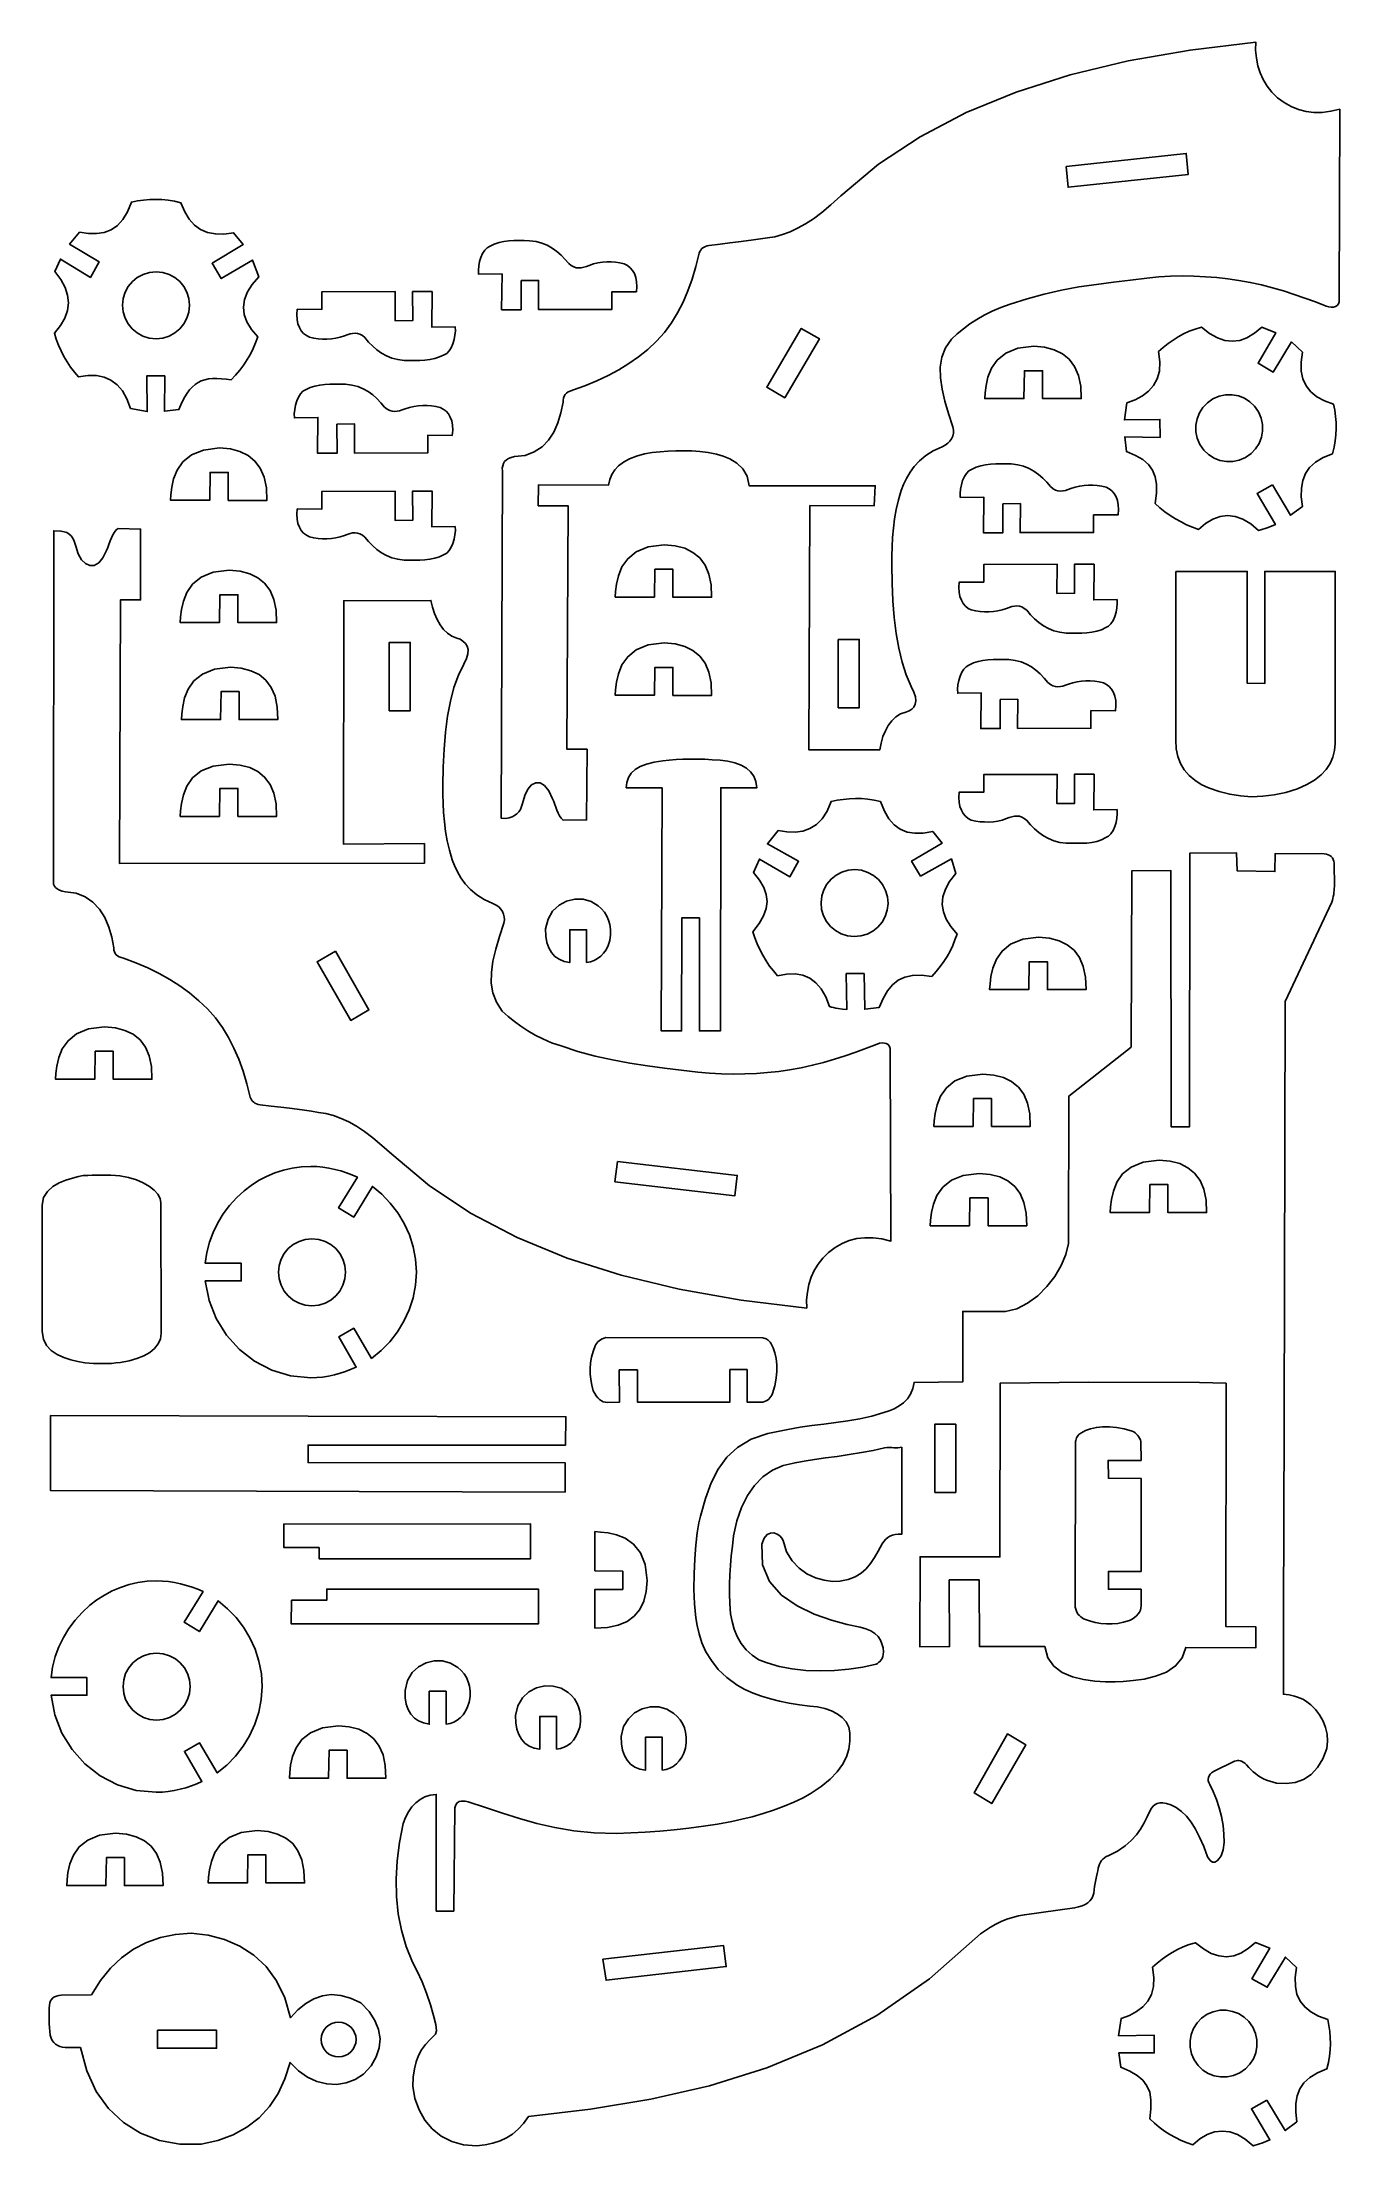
# Model space of a CAD drawing. Extents: x -164 to -26, y -113 to 111.
import ezdxf

# ---------------------------------------------------------------- set-up
doc = ezdxf.new("R2010")
doc.units = 0
doc.header["$MEASUREMENT"] = 0
doc.layers.add('CAMADA_1', color=7, linetype='CONTINUOUS')

msp = doc.modelspace()

# ---------------------------------------------------------------- linework, layer by layer
at = {"layer": 'CAMADA_1', "color": 250}
for points in [[(-25.62, 103.41), (-26.58, 103.17), (-27.5, 103.04), (-28.38, 103.04), (-29.22, 103.14), (-30.03, 103.35), (-30.8, 103.67), (-31.54, 104.09), (-32.25, 104.61), (-32.84, 105.21), (-33.35, 105.85), (-33.76, 106.53), (-34.09, 107.25), (-34.33, 108.01), (-34.49, 108.81), (-34.57, 109.65), (-34.56, 110.53), (-41.54, 109.68), (-48.1, 108.52), (-54.26, 107.03), (-60, 105.21), (-65.32, 103.03), (-70.2, 100.47), (-74.65, 97.53), (-78.65, 94.18), (-79.69, 93.23), (-80.65, 92.42), (-81.55, 91.75), (-82.41, 91.19), (-83.23, 90.73), (-84.03, 90.36), (-84.84, 90.07), (-85.67, 89.84), (-86.43, 89.72), (-87.18, 89.6), (-87.92, 89.49), (-88.69, 89.39), (-89.52, 89.28), (-90.44, 89.17), (-91.47, 89.05), (-92.64, 88.91), (-92.84, 88.87), (-93.02, 88.81), (-93.18, 88.74), (-93.31, 88.64), (-93.43, 88.53), (-93.53, 88.4), (-93.62, 88.25), (-93.69, 88.09), (-94.05, 86.68), (-94.45, 85.34), (-94.9, 84.08), (-95.41, 82.88), (-95.99, 81.74), (-96.65, 80.67), (-97.39, 79.67), (-98.24, 78.73), (-99.16, 77.86), (-100.14, 77.06), (-101.16, 76.34), (-102.24, 75.68), (-103.37, 75.07), (-104.57, 74.51), (-105.83, 73.99), (-107.15, 73.51), (-107.4, 73.43), (-107.62, 73.33), (-107.79, 73.21), (-107.94, 73.06), (-108.05, 72.89), (-108.12, 72.69), (-108.16, 72.47), (-108.16, 72.23), (-108.38, 71.1), (-108.71, 70.04), (-109.15, 69.07), (-109.7, 68.22), (-110.39, 67.5), (-111.21, 66.95), (-112.18, 66.59), (-113.31, 66.46), (-113.66, 66.37), (-113.95, 66.25), (-114.18, 66.1), (-114.36, 65.93), (-114.49, 65.72), (-114.57, 65.49), (-114.61, 65.24), (-114.6, 64.96), (-114.72, 28.01), (-114.23, 28), (-113.88, 28.06), (-113.57, 28.17), (-113.3, 28.31), (-113.06, 28.49), (-112.86, 28.71), (-112.69, 28.96), (-112.56, 29.26), (-112.46, 29.59), (-112.22, 30.45), (-111.9, 31.11), (-111.5, 31.56), (-111.06, 31.79), (-110.59, 31.77), (-110.13, 31.49), (-109.68, 30.93), (-109.28, 30.08), (-109.15, 29.79), (-109.04, 29.49), (-108.93, 29.18), (-108.82, 28.87), (-108.69, 28.57), (-108.55, 28.29), (-108.37, 28.03), (-108.15, 27.8), (-105.65, 27.84), (-105.61, 35.36), (-107.75, 35.36), (-107.63, 61.24), (-110.8, 61.24), (-110.78, 63.45), (-103.31, 63.44), (-103.2, 64.02), (-102.99, 64.56), (-102.67, 65.05), (-102.25, 65.49), (-101.72, 65.88), (-101.09, 66.22), (-100.34, 66.51), (-99.49, 66.75), (-98.68, 66.88), (-97.85, 66.98), (-97.02, 67.05), (-96.18, 67.09), (-95.34, 67.09), (-94.48, 67.06), (-93.62, 67), (-92.74, 66.9), (-92.4, 66.83), (-91.84, 66.72), (-91.16, 66.52), (-90.42, 66.21), (-89.69, 65.77), (-89.06, 65.17), (-88.6, 64.37), (-88.38, 63.35), (-74.98, 63.37), (-75.09, 61.24), (-81.93, 61.25), (-82.06, 35.29), (-74.49, 35.29), (-74.36, 36.01), (-74.17, 36.69), (-73.91, 37.32), (-73.6, 37.89), (-73.23, 38.38), (-72.8, 38.79), (-72.3, 39.1), (-71.74, 39.3), (-71.4, 39.43), (-71.11, 39.61), (-70.88, 39.84), (-70.73, 40.13), (-70.67, 40.49), (-70.72, 40.92), (-70.88, 41.42), (-71.18, 42.01), (-71.7, 43.25), (-72.14, 44.61), (-72.49, 46.09), (-72.76, 47.67), (-72.97, 49.36), (-73.11, 51.14), (-73.19, 53.01), (-73.22, 54.96), (-73.21, 55.91), (-73.19, 56.88), (-73.14, 57.86), (-73.05, 58.85), (-72.93, 59.85), (-72.75, 60.85), (-72.52, 61.85), (-72.23, 62.86), (-71.97, 63.49), (-71.66, 64.14), (-71.29, 64.79), (-70.84, 65.42), (-70.29, 66.02), (-69.62, 66.58), (-68.83, 67.08), (-67.89, 67.5), (-67.55, 67.67), (-67.27, 67.88), (-67.05, 68.1), (-66.88, 68.36), (-66.76, 68.64), (-66.69, 68.94), (-66.69, 69.27), (-66.73, 69.61), (-67.19, 71.03), (-67.59, 72.37), (-67.89, 73.64), (-68.07, 74.84), (-68.08, 75.97), (-67.92, 77.03), (-67.53, 78.02), (-66.9, 78.95), (-66.27, 79.52), (-65.61, 80.06), (-64.93, 80.57), (-64.2, 81.05), (-63.42, 81.5), (-62.58, 81.92), (-61.66, 82.31), (-60.65, 82.66), (-58.86, 83.24), (-57.04, 83.73), (-55.19, 84.14), (-53.34, 84.49), (-51.49, 84.77), (-49.67, 85.02), (-47.88, 85.23), (-46.14, 85.43), (-44.87, 85.56), (-43.61, 85.63), (-42.36, 85.66), (-41.13, 85.64), (-39.91, 85.58), (-38.71, 85.49), (-37.53, 85.35), (-36.37, 85.19), (-35.14, 84.97), (-33.95, 84.71), (-32.78, 84.4), (-31.62, 84.07), (-30.48, 83.7), (-29.35, 83.31), (-28.22, 82.9), (-27.08, 82.47), (-26.81, 82.38), (-26.55, 82.34), (-26.31, 82.34), (-26.1, 82.4), (-25.92, 82.52), (-25.78, 82.7), (-25.7, 82.93), (-25.68, 83.24), (-25.62, 103.41), (-25.62, 103.41)], [(-54.5, 95.1), (-54.7, 97.29), (-41.95, 98.69), (-41.74, 96.46), (-54.5, 95.1), (-54.5, 95.1)], [(-150.46, 75.04), (-152.39, 75.04), (-152.33, 71.24), (-154.11, 71.58), (-154.5, 72.6), (-154.98, 73.44), (-155.54, 74.1), (-156.19, 74.59), (-156.92, 74.91), (-157.74, 75.08), (-158.65, 75.08), (-159.64, 74.94), (-160.07, 75.44), (-160.48, 75.97), (-160.85, 76.52), (-161.18, 77.09), (-161.49, 77.69), (-161.76, 78.3), (-162, 78.93), (-162.2, 79.57), (-161.54, 80.38), (-161.08, 81.19), (-160.79, 82), (-160.7, 82.81), (-160.79, 83.62), (-161.06, 84.45), (-161.51, 85.28), (-162.14, 86.13), (-161.56, 87.45), (-158.37, 85.51), (-157.44, 87.15), (-160.59, 89.05), (-159.52, 90.32), (-158.59, 90.19), (-157.72, 90.18), (-156.92, 90.3), (-156.18, 90.58), (-155.51, 91.02), (-154.93, 91.65), (-154.42, 92.47), (-154.01, 93.51), (-153.36, 93.64), (-152.72, 93.73), (-152.07, 93.79), (-151.42, 93.8), (-150.77, 93.78), (-150.11, 93.72), (-149.44, 93.61), (-148.76, 93.45), (-148.35, 92.49), (-147.87, 91.7), (-147.31, 91.07), (-146.66, 90.6), (-145.92, 90.29), (-145.1, 90.13), (-144.18, 90.11), (-143.17, 90.25), (-142.15, 89), (-145.45, 87.02), (-144.48, 85.39), (-141.16, 87.35), (-140.47, 85.57), (-141.19, 84.76), (-141.7, 83.96), (-142, 83.16), (-142.11, 82.36), (-142.02, 81.56), (-141.74, 80.77), (-141.27, 79.97), (-140.6, 79.18), (-140.82, 78.56), (-141.08, 77.95), (-141.37, 77.35), (-141.71, 76.77), (-142.08, 76.21), (-142.49, 75.66), (-142.94, 75.13), (-143.42, 74.61), (-143.95, 74.69), (-144.45, 74.74), (-144.93, 74.77), (-145.39, 74.76), (-145.81, 74.71), (-146.21, 74.63), (-146.59, 74.5), (-146.94, 74.34), (-147.26, 74.11), (-147.56, 73.85), (-147.84, 73.55), (-148.09, 73.21), (-148.34, 72.83), (-148.56, 72.41), (-148.77, 71.96), (-148.97, 71.46), (-150.51, 71.29), (-150.46, 75.04), (-150.46, 75.04)], [(-112.62, 85.17), (-110.75, 85.19), (-110.78, 82.1), (-102.97, 82.11), (-102.97, 83.99), (-100.37, 83.98), (-100.32, 84.54), (-100.34, 85.05), (-100.43, 85.51), (-100.58, 85.91), (-100.78, 86.25), (-101.03, 86.54), (-101.32, 86.77), (-101.65, 86.94), (-102.11, 87.05), (-102.58, 87.12), (-103.05, 87.16), (-103.51, 87.16), (-103.98, 87.12), (-104.45, 87.05), (-104.91, 86.94), (-105.38, 86.79), (-105.68, 86.68), (-105.96, 86.59), (-106.23, 86.54), (-106.5, 86.52), (-106.76, 86.54), (-107.02, 86.63), (-107.28, 86.77), (-107.55, 86.99), (-107.95, 87.45), (-108.37, 87.88), (-108.82, 88.28), (-109.31, 88.63), (-109.83, 88.92), (-110.41, 89.16), (-111.03, 89.32), (-111.72, 89.41), (-112.28, 89.42), (-112.83, 89.42), (-113.38, 89.42), (-113.92, 89.39), (-114.44, 89.32), (-114.96, 89.21), (-115.47, 89.05), (-115.96, 88.81), (-116.23, 88.66), (-116.48, 88.4), (-116.7, 88.05), (-116.88, 87.64), (-117.02, 87.19), (-117.11, 86.73), (-117.15, 86.27), (-117.13, 85.84), (-114.64, 85.88), (-114.68, 82.08), (-112.61, 82.08), (-112.62, 85.17), (-112.62, 85.17)], [(-154.96, 82.55), (-154.89, 83.27), (-154.68, 83.94), (-154.35, 84.54), (-153.91, 85.07), (-153.39, 85.51), (-152.78, 85.83), (-152.11, 86.04), (-151.39, 86.11), (-150.68, 86.04), (-150.01, 85.83), (-149.4, 85.5), (-148.88, 85.07), (-148.44, 84.54), (-148.12, 83.93), (-147.91, 83.27), (-147.84, 82.55), (-147.91, 81.83), (-148.12, 81.16), (-148.45, 80.56), (-148.88, 80.03), (-149.41, 79.6), (-150.01, 79.27), (-150.68, 79.06), (-151.4, 78.99), (-152.12, 79.06), (-152.79, 79.27), (-153.39, 79.6), (-153.92, 80.04), (-154.35, 80.56), (-154.68, 81.17), (-154.89, 81.84), (-154.96, 82.55), (-154.96, 82.55)], [(-124.13, 80.92), (-126, 80.91), (-125.98, 84), (-133.78, 83.98), (-133.78, 82.11), (-136.39, 82.12), (-136.43, 81.55), (-136.41, 81.04), (-136.32, 80.59), (-136.17, 80.19), (-135.97, 79.84), (-135.72, 79.55), (-135.43, 79.32), (-135.1, 79.15), (-134.64, 79.05), (-134.17, 78.98), (-133.71, 78.94), (-133.24, 78.94), (-132.77, 78.97), (-132.31, 79.05), (-131.84, 79.16), (-131.37, 79.31), (-131.08, 79.42), (-130.79, 79.5), (-130.52, 79.56), (-130.26, 79.58), (-130, 79.55), (-129.74, 79.47), (-129.47, 79.32), (-129.21, 79.11), (-128.81, 78.64), (-128.38, 78.21), (-127.93, 77.82), (-127.45, 77.47), (-126.92, 77.17), (-126.34, 76.94), (-125.72, 76.77), (-125.03, 76.68), (-124.48, 76.68), (-123.92, 76.67), (-123.38, 76.68), (-122.84, 76.71), (-122.31, 76.77), (-121.79, 76.88), (-121.28, 77.05), (-120.79, 77.28), (-120.52, 77.43), (-120.27, 77.7), (-120.05, 78.04), (-119.87, 78.45), (-119.73, 78.9), (-119.64, 79.37), (-119.6, 79.83), (-119.62, 80.26), (-122.11, 80.22), (-122.07, 84.01), (-124.15, 84.01), (-124.13, 80.92), (-124.13, 80.92)], [(-84.6, 72.72), (-86.52, 73.84), (-82.84, 80.09), (-80.91, 78.98), (-84.6, 72.72), (-84.6, 72.72)], [(-32.78, 63.47), (-34.42, 62.55), (-32.47, 59.24), (-32.9, 59.06), (-33.34, 58.89), (-33.57, 58.81), (-33.8, 58.73), (-34.02, 58.67), (-34.25, 58.61), (-35.09, 59.31), (-35.92, 59.8), (-36.74, 60.09), (-37.55, 60.19), (-38.35, 60.1), (-39.13, 59.82), (-39.9, 59.36), (-40.65, 58.72), (-41.28, 58.95), (-41.9, 59.21), (-42.5, 59.51), (-43.1, 59.84), (-43.67, 60.2), (-44.22, 60.6), (-44.74, 61.03), (-45.24, 61.49), (-45.1, 62.58), (-45.1, 63.52), (-45.23, 64.32), (-45.52, 65.02), (-45.96, 65.62), (-46.57, 66.14), (-47.35, 66.59), (-48.3, 67), (-48.48, 68.55), (-44.73, 68.5), (-44.75, 70.41), (-48.52, 70.36), (-48.25, 72.16), (-47.37, 72.5), (-46.6, 72.91), (-45.94, 73.41), (-45.41, 74.02), (-45.03, 74.73), (-44.8, 75.56), (-44.75, 76.52), (-44.89, 77.63), (-44.39, 78.06), (-43.88, 78.47), (-43.35, 78.84), (-42.8, 79.19), (-42.22, 79.5), (-41.62, 79.78), (-40.99, 80.02), (-40.32, 80.22), (-39.47, 79.55), (-38.64, 79.08), (-37.84, 78.8), (-37.05, 78.72), (-36.26, 78.82), (-35.49, 79.1), (-34.71, 79.57), (-33.93, 80.21), (-32.44, 79.62), (-34.32, 76.38), (-32.7, 75.45), (-30.76, 78.66), (-29.58, 77.55), (-29.73, 76.49), (-29.72, 75.54), (-29.55, 74.71), (-29.22, 73.99), (-28.72, 73.36), (-28.07, 72.83), (-27.26, 72.39), (-26.29, 72.03), (-26.17, 71.38), (-26.08, 70.73), (-26.03, 70.09), (-26.02, 69.44), (-26.04, 68.79), (-26.11, 68.12), (-26.23, 67.45), (-26.39, 66.77), (-27.41, 66.35), (-28.22, 65.86), (-28.84, 65.3), (-29.28, 64.66), (-29.57, 63.93), (-29.71, 63.1), (-29.72, 62.18), (-29.61, 61.15), (-30.85, 60.23), (-32.78, 63.47), (-32.78, 63.47)], [(-59.19, 72.63), (-63.35, 72.63), (-63.31, 73.23), (-63.21, 74.02), (-63.01, 74.92), (-62.63, 75.85), (-62.02, 76.72), (-61.11, 77.46), (-59.84, 77.98), (-58.15, 78.2), (-56.99, 78.08), (-55.97, 77.82), (-55.09, 77.4), (-54.37, 76.81), (-53.8, 76.04), (-53.4, 75.09), (-53.16, 73.96), (-53.1, 72.63), (-57.21, 72.63), (-57.21, 75.59), (-59.13, 75.59), (-59.19, 72.63), (-59.19, 72.63)], [(-132.18, 69.91), (-130.31, 69.93), (-130.33, 66.84), (-122.53, 66.85), (-122.53, 68.73), (-119.92, 68.72), (-119.88, 69.28), (-119.9, 69.79), (-119.99, 70.25), (-120.14, 70.65), (-120.34, 71), (-120.59, 71.28), (-120.88, 71.51), (-121.21, 71.68), (-121.67, 71.79), (-122.14, 71.86), (-122.61, 71.9), (-123.07, 71.9), (-123.54, 71.86), (-124.01, 71.79), (-124.47, 71.68), (-124.94, 71.53), (-125.24, 71.42), (-125.52, 71.33), (-125.79, 71.28), (-126.05, 71.26), (-126.31, 71.29), (-126.57, 71.37), (-126.84, 71.51), (-127.11, 71.73), (-127.5, 72.19), (-127.93, 72.63), (-128.38, 73.02), (-128.87, 73.37), (-129.39, 73.67), (-129.97, 73.9), (-130.59, 74.06), (-131.28, 74.15), (-131.84, 74.16), (-132.39, 74.17), (-132.94, 74.16), (-133.47, 74.13), (-134, 74.06), (-134.52, 73.96), (-135.03, 73.79), (-135.52, 73.56), (-135.79, 73.4), (-136.04, 73.14), (-136.26, 72.79), (-136.44, 72.38), (-136.58, 71.94), (-136.67, 71.47), (-136.71, 71.01), (-136.69, 70.58), (-134.2, 70.62), (-134.24, 66.82), (-132.17, 66.82), (-132.18, 69.91), (-132.18, 69.91)], [(-40.49, 67.76), (-40.78, 68.42), (-40.92, 69.1), (-40.92, 69.79), (-40.8, 70.46), (-40.55, 71.1), (-40.18, 71.68), (-39.7, 72.19), (-39.11, 72.6), (-38.44, 72.88), (-37.76, 73.03), (-37.07, 73.03), (-36.4, 72.91), (-35.76, 72.66), (-35.18, 72.29), (-34.68, 71.81), (-34.26, 71.21), (-33.98, 70.55), (-33.84, 69.87), (-33.83, 69.18), (-33.95, 68.51), (-34.2, 67.87), (-34.57, 67.29), (-35.06, 66.78), (-35.65, 66.37), (-36.31, 66.09), (-37, 65.94), (-37.68, 65.94), (-38.36, 66.06), (-38.99, 66.31), (-39.57, 66.68), (-40.08, 67.16), (-40.49, 67.76), (-40.49, 67.76)], [(-145.7, 61.82), (-149.86, 61.82), (-149.82, 62.41), (-149.73, 63.2), (-149.53, 64.1), (-149.15, 65.03), (-148.54, 65.91), (-147.63, 66.65), (-146.36, 67.16), (-144.66, 67.38), (-143.5, 67.27), (-142.48, 67.01), (-141.61, 66.58), (-140.89, 65.99), (-140.32, 65.23), (-139.91, 64.28), (-139.68, 63.14), (-139.62, 61.81), (-143.73, 61.81), (-143.73, 64.78), (-145.65, 64.78), (-145.7, 61.82), (-145.7, 61.82)], [(-61.44, 61.45), (-59.56, 61.47), (-59.59, 58.38), (-51.79, 58.39), (-51.79, 60.27), (-49.18, 60.26), (-49.13, 60.82), (-49.16, 61.33), (-49.25, 61.79), (-49.4, 62.19), (-49.6, 62.53), (-49.85, 62.82), (-50.14, 63.05), (-50.46, 63.22), (-50.93, 63.33), (-51.4, 63.4), (-51.86, 63.44), (-52.33, 63.44), (-52.8, 63.4), (-53.26, 63.33), (-53.73, 63.22), (-54.19, 63.07), (-54.49, 62.96), (-54.77, 62.87), (-55.05, 62.82), (-55.31, 62.8), (-55.57, 62.82), (-55.83, 62.91), (-56.09, 63.05), (-56.36, 63.27), (-56.76, 63.73), (-57.18, 64.16), (-57.63, 64.56), (-58.12, 64.91), (-58.65, 65.2), (-59.22, 65.44), (-59.85, 65.6), (-60.53, 65.69), (-61.09, 65.7), (-61.65, 65.7), (-62.19, 65.7), (-62.73, 65.67), (-63.26, 65.6), (-63.78, 65.49), (-64.28, 65.33), (-64.77, 65.09), (-65.05, 64.94), (-65.3, 64.68), (-65.52, 64.33), (-65.7, 63.92), (-65.84, 63.47), (-65.93, 63.01), (-65.97, 62.55), (-65.95, 62.12), (-63.46, 62.16), (-63.5, 58.36), (-61.42, 58.36), (-61.44, 61.45), (-61.44, 61.45)], [(-124.13, 59.7), (-126, 59.68), (-125.98, 62.77), (-133.78, 62.76), (-133.78, 60.88), (-136.39, 60.9), (-136.43, 60.33), (-136.41, 59.82), (-136.32, 59.36), (-136.17, 58.96), (-135.97, 58.62), (-135.72, 58.33), (-135.43, 58.1), (-135.1, 57.93), (-134.64, 57.82), (-134.17, 57.75), (-133.71, 57.72), (-133.24, 57.71), (-132.77, 57.75), (-132.31, 57.82), (-131.84, 57.93), (-131.37, 58.08), (-131.08, 58.19), (-130.79, 58.28), (-130.52, 58.34), (-130.26, 58.36), (-130, 58.33), (-129.74, 58.25), (-129.47, 58.1), (-129.21, 57.89), (-128.81, 57.42), (-128.38, 56.99), (-127.93, 56.59), (-127.45, 56.24), (-126.92, 55.95), (-126.34, 55.71), (-125.72, 55.55), (-125.03, 55.46), (-124.48, 55.45), (-123.92, 55.45), (-123.38, 55.45), (-122.84, 55.48), (-122.31, 55.55), (-121.79, 55.66), (-121.28, 55.82), (-120.79, 56.06), (-120.52, 56.21), (-120.27, 56.47), (-120.05, 56.82), (-119.87, 57.23), (-119.73, 57.68), (-119.64, 58.14), (-119.6, 58.6), (-119.62, 59.03), (-122.11, 59), (-122.07, 62.79), (-124.15, 62.79), (-124.13, 59.7), (-124.13, 59.7)], [(-73.33, -16.94), (-74.29, -16.7), (-75.21, -16.58), (-76.09, -16.57), (-76.93, -16.67), (-77.74, -16.88), (-78.51, -17.2), (-79.25, -17.62), (-79.95, -18.15), (-80.55, -18.74), (-81.06, -19.38), (-81.47, -20.06), (-81.8, -20.78), (-82.04, -21.55), (-82.2, -22.35), (-82.28, -23.18), (-82.27, -24.06), (-89.24, -23.21), (-95.81, -22.05), (-101.97, -20.57), (-107.71, -18.74), (-113.02, -16.56), (-117.91, -14.01), (-122.35, -11.06), (-126.36, -7.71), (-127.4, -6.76), (-128.36, -5.96), (-129.26, -5.28), (-130.11, -4.72), (-130.93, -4.26), (-131.74, -3.89), (-132.55, -3.6), (-133.37, -3.37), (-134.14, -3.25), (-134.88, -3.13), (-135.63, -3.03), (-136.4, -2.92), (-137.23, -2.82), (-138.15, -2.7), (-139.18, -2.58), (-140.35, -2.44), (-140.55, -2.4), (-140.73, -2.34), (-140.89, -2.27), (-141.02, -2.17), (-141.14, -2.06), (-141.24, -1.93), (-141.32, -1.78), (-141.4, -1.62), (-141.76, -0.21), (-142.16, 1.12), (-142.61, 2.39), (-143.12, 3.59), (-143.7, 4.72), (-144.35, 5.79), (-145.1, 6.8), (-145.94, 7.74), (-146.87, 8.62), (-147.84, 9.44), (-148.87, 10.19), (-149.94, 10.89), (-151.08, 11.53), (-152.28, 12.12), (-153.54, 12.66), (-154.86, 13.15), (-155.11, 13.22), (-155.32, 13.3), (-155.5, 13.39), (-155.65, 13.5), (-155.75, 13.64), (-155.83, 13.81), (-155.87, 14.01), (-155.87, 14.24), (-156.09, 15.37), (-156.42, 16.45), (-156.85, 17.45), (-157.41, 18.35), (-158.1, 19.1), (-158.92, 19.68), (-159.89, 20.06), (-161.02, 20.2), (-161.37, 20.28), (-161.66, 20.38), (-161.89, 20.5), (-162.07, 20.64), (-162.2, 20.8), (-162.28, 21), (-162.31, 21.23), (-162.3, 21.5), (-162.27, 58.57), (-161.51, 58.55), (-161.17, 58.48), (-160.88, 58.38), (-160.64, 58.23), (-160.43, 58.04), (-160.27, 57.82), (-160.13, 57.56), (-160.02, 57.26), (-159.93, 56.93), (-159.66, 56.12), (-159.31, 55.5), (-158.89, 55.08), (-158.43, 54.87), (-157.96, 54.89), (-157.49, 55.16), (-157.05, 55.69), (-156.67, 56.49), (-156.53, 56.8), (-156.4, 57.13), (-156.27, 57.49), (-156.14, 57.83), (-155.99, 58.16), (-155.82, 58.44), (-155.63, 58.67), (-155.41, 58.82), (-153.04, 58.76), (-153.04, 51.23), (-155.17, 51.24), (-155.29, 23.21), (-122.88, 23.24), (-122.89, 25.32), (-131.47, 25.26), (-131.45, 51.13), (-122.2, 51.18), (-122.02, 50.46), (-121.8, 49.78), (-121.53, 49.15), (-121.22, 48.58), (-120.85, 48.08), (-120.44, 47.68), (-119.97, 47.37), (-119.45, 47.17), (-119.1, 47.04), (-118.79, 46.85), (-118.53, 46.61), (-118.34, 46.31), (-118.25, 45.95), (-118.26, 45.51), (-118.41, 45), (-118.7, 44.41), (-119.27, 43.24), (-119.75, 41.92), (-120.13, 40.45), (-120.43, 38.86), (-120.65, 37.16), (-120.8, 35.35), (-120.89, 33.46), (-120.93, 31.5), (-120.92, 30.56), (-120.9, 29.59), (-120.85, 28.61), (-120.76, 27.62), (-120.63, 26.62), (-120.46, 25.62), (-120.23, 24.61), (-119.94, 23.61), (-119.68, 22.98), (-119.37, 22.33), (-119, 21.68), (-118.54, 21.05), (-117.99, 20.45), (-117.33, 19.89), (-116.54, 19.39), (-115.6, 18.97), (-115.26, 18.79), (-114.98, 18.59), (-114.76, 18.36), (-114.58, 18.11), (-114.47, 17.83), (-114.4, 17.53), (-114.39, 17.2), (-114.44, 16.85), (-114.9, 15.44), (-115.3, 14.09), (-115.6, 12.82), (-115.77, 11.63), (-115.79, 10.5), (-115.62, 9.44), (-115.24, 8.45), (-114.61, 7.52), (-113.98, 6.95), (-113.32, 6.41), (-112.64, 5.9), (-111.91, 5.42), (-111.13, 4.97), (-110.29, 4.55), (-109.37, 4.16), (-108.36, 3.81), (-106.57, 3.22), (-104.75, 2.73), (-102.9, 2.32), (-101.05, 1.98), (-99.2, 1.69), (-97.38, 1.45), (-95.59, 1.23), (-93.85, 1.03), (-92.58, 0.91), (-91.31, 0.84), (-90.07, 0.81), (-88.84, 0.83), (-87.62, 0.88), (-86.42, 0.98), (-85.24, 1.11), (-84.08, 1.28), (-82.85, 1.5), (-81.65, 1.76), (-80.48, 2.06), (-79.33, 2.4), (-78.19, 2.77), (-77.06, 3.16), (-75.92, 3.57), (-74.78, 4), (-74.52, 4.09), (-74.26, 4.13), (-74.02, 4.12), (-73.81, 4.06), (-73.63, 3.95), (-73.49, 3.77), (-73.41, 3.53), (-73.39, 3.23), (-73.33, -16.94), (-73.33, -16.94)], [(-98.45, 51.52), (-102.61, 51.52), (-102.57, 52.11), (-102.48, 52.9), (-102.28, 53.8), (-101.9, 54.73), (-101.29, 55.61), (-100.38, 56.35), (-99.11, 56.87), (-97.41, 57.08), (-96.25, 56.97), (-95.23, 56.71), (-94.36, 56.28), (-93.64, 55.69), (-93.07, 54.93), (-92.67, 53.98), (-92.43, 52.84), (-92.37, 51.51), (-96.48, 51.51), (-96.48, 54.48), (-98.4, 54.48), (-98.45, 51.52), (-98.45, 51.52)], [(-144.67, 48.81), (-148.83, 48.81), (-148.79, 49.41), (-148.7, 50.2), (-148.5, 51.1), (-148.12, 52.03), (-147.51, 52.9), (-146.6, 53.64), (-145.33, 54.16), (-143.63, 54.38), (-142.47, 54.27), (-141.45, 54), (-140.58, 53.58), (-139.86, 52.99), (-139.29, 52.22), (-138.88, 51.28), (-138.65, 50.14), (-138.59, 48.81), (-142.7, 48.81), (-142.7, 51.78), (-144.62, 51.78), (-144.67, 48.81), (-144.67, 48.81)], [(-53.8, 51.93), (-55.68, 51.91), (-55.65, 55.01), (-63.45, 54.99), (-63.45, 53.12), (-66.06, 53.13), (-66.11, 52.56), (-66.08, 52.05), (-65.99, 51.6), (-65.84, 51.19), (-65.64, 50.85), (-65.39, 50.56), (-65.1, 50.33), (-64.78, 50.16), (-64.31, 50.06), (-63.84, 49.98), (-63.38, 49.95), (-62.91, 49.95), (-62.44, 49.98), (-61.98, 50.05), (-61.51, 50.16), (-61.05, 50.31), (-60.75, 50.42), (-60.47, 50.51), (-60.19, 50.57), (-59.93, 50.59), (-59.67, 50.56), (-59.41, 50.48), (-59.15, 50.33), (-58.88, 50.12), (-58.48, 49.65), (-58.06, 49.22), (-57.6, 48.82), (-57.12, 48.48), (-56.59, 48.18), (-56.02, 47.95), (-55.39, 47.78), (-54.71, 47.69), (-54.15, 47.69), (-53.59, 47.68), (-53.05, 47.69), (-52.51, 47.72), (-51.98, 47.78), (-51.46, 47.89), (-50.96, 48.06), (-50.47, 48.29), (-50.19, 48.44), (-49.94, 48.7), (-49.72, 49.05), (-49.54, 49.46), (-49.4, 49.91), (-49.31, 50.38), (-49.27, 50.84), (-49.29, 51.27), (-51.78, 51.23), (-51.74, 55.02), (-53.82, 55.02), (-53.8, 51.93), (-53.8, 51.93)], [(-43.06, 54.24), (-35.47, 54.25), (-35.47, 42.36), (-33.59, 42.35), (-33.6, 54.25), (-26.12, 54.26), (-26.12, 35.97), (-26.18, 35.21), (-26.36, 34.5), (-26.65, 33.83), (-27.07, 33.2), (-27.62, 32.62), (-28.31, 32.08), (-29.14, 31.59), (-30.11, 31.15), (-31.37, 30.77), (-32.61, 30.51), (-33.82, 30.35), (-35.01, 30.31), (-36.18, 30.39), (-37.33, 30.57), (-38.46, 30.85), (-39.57, 31.24), (-40.35, 31.61), (-41.04, 32.05), (-41.64, 32.56), (-42.15, 33.15), (-42.55, 33.83), (-42.84, 34.58), (-43.02, 35.41), (-43.06, 36.33), (-43.06, 54.24), (-43.06, 54.24)], [(-78.91, 47.02), (-76.68, 47.02), (-76.68, 39.77), (-78.91, 39.77), (-78.91, 47.02), (-78.91, 47.02)], [(-126.62, 39.45), (-124.39, 39.45), (-124.39, 46.7), (-126.62, 46.7), (-126.62, 39.45), (-126.62, 39.45)], [(-98.45, 41.09), (-102.61, 41.09), (-102.57, 41.68), (-102.48, 42.47), (-102.28, 43.38), (-101.9, 44.31), (-101.29, 45.18), (-100.38, 45.92), (-99.11, 46.44), (-97.41, 46.65), (-96.25, 46.54), (-95.23, 46.28), (-94.36, 45.85), (-93.64, 45.26), (-93.07, 44.5), (-92.67, 43.55), (-92.43, 42.42), (-92.37, 41.08), (-96.48, 41.08), (-96.48, 44.05), (-98.4, 44.05), (-98.45, 41.09), (-98.45, 41.09)], [(-61.72, 40.65), (-59.84, 40.66), (-59.87, 37.57), (-52.07, 37.58), (-52.07, 39.46), (-49.46, 39.45), (-49.41, 40.01), (-49.44, 40.53), (-49.53, 40.98), (-49.67, 41.38), (-49.88, 41.73), (-50.13, 42.01), (-50.42, 42.24), (-50.74, 42.42), (-51.21, 42.52), (-51.67, 42.59), (-52.14, 42.63), (-52.61, 42.63), (-53.07, 42.6), (-53.54, 42.52), (-54.01, 42.41), (-54.47, 42.26), (-54.77, 42.15), (-55.05, 42.07), (-55.32, 42.01), (-55.59, 41.99), (-55.85, 42.02), (-56.11, 42.1), (-56.37, 42.24), (-56.64, 42.46), (-57.04, 42.92), (-57.46, 43.36), (-57.91, 43.75), (-58.4, 44.1), (-58.93, 44.4), (-59.5, 44.63), (-60.13, 44.8), (-60.81, 44.89), (-61.37, 44.89), (-61.92, 44.9), (-62.47, 44.89), (-63.01, 44.86), (-63.54, 44.8), (-64.05, 44.69), (-64.56, 44.52), (-65.05, 44.29), (-65.33, 44.13), (-65.58, 43.87), (-65.79, 43.53), (-65.97, 43.12), (-66.11, 42.67), (-66.2, 42.2), (-66.24, 41.74), (-66.22, 41.31), (-63.74, 41.35), (-63.77, 37.55), (-61.7, 37.55), (-61.72, 40.65), (-61.72, 40.65)], [(-144.54, 38.51), (-148.7, 38.51), (-148.66, 39.11), (-148.57, 39.9), (-148.37, 40.8), (-147.99, 41.73), (-147.38, 42.61), (-146.47, 43.34), (-145.2, 43.86), (-143.5, 44.08), (-142.34, 43.97), (-141.32, 43.7), (-140.45, 43.28), (-139.73, 42.69), (-139.16, 41.92), (-138.76, 40.98), (-138.52, 39.84), (-138.46, 38.51), (-142.57, 38.51), (-142.57, 41.48), (-144.49, 41.48), (-144.54, 38.51), (-144.54, 38.51)], [(-144.67, 28.21), (-148.83, 28.21), (-148.79, 28.81), (-148.7, 29.6), (-148.5, 30.5), (-148.12, 31.43), (-147.51, 32.31), (-146.6, 33.04), (-145.33, 33.56), (-143.63, 33.78), (-142.47, 33.67), (-141.45, 33.4), (-140.58, 32.98), (-139.86, 32.39), (-139.29, 31.62), (-138.88, 30.68), (-138.65, 29.54), (-138.59, 28.21), (-142.7, 28.21), (-142.7, 31.18), (-144.62, 31.18), (-144.67, 28.21), (-144.67, 28.21)], [(-97.63, 31.24), (-101.44, 31.26), (-101.39, 31.83), (-101.22, 32.35), (-100.92, 32.8), (-100.5, 33.19), (-99.95, 33.51), (-99.28, 33.78), (-98.49, 33.99), (-97.57, 34.13), (-96.87, 34.2), (-96.15, 34.26), (-95.42, 34.29), (-94.67, 34.3), (-93.89, 34.3), (-93.1, 34.28), (-92.3, 34.24), (-91.47, 34.18), (-90.64, 34.07), (-89.9, 33.89), (-89.24, 33.65), (-88.68, 33.34), (-88.23, 32.95), (-87.89, 32.48), (-87.66, 31.92), (-87.56, 31.26), (-91.4, 31.26), (-91.44, 5.41), (-93.66, 5.41), (-93.66, 17.42), (-95.55, 17.42), (-95.57, 5.41), (-97.73, 5.41), (-97.63, 31.24), (-97.63, 31.24)], [(-53.8, 29.6), (-55.68, 29.58), (-55.65, 32.67), (-63.45, 32.66), (-63.45, 30.78), (-66.06, 30.8), (-66.11, 30.23), (-66.08, 29.72), (-65.99, 29.26), (-65.84, 28.86), (-65.64, 28.52), (-65.39, 28.23), (-65.1, 28), (-64.78, 27.83), (-64.31, 27.72), (-63.84, 27.65), (-63.38, 27.62), (-62.91, 27.61), (-62.44, 27.65), (-61.98, 27.72), (-61.51, 27.83), (-61.05, 27.98), (-60.75, 28.09), (-60.47, 28.18), (-60.19, 28.24), (-59.93, 28.25), (-59.67, 28.23), (-59.41, 28.14), (-59.15, 28), (-58.88, 27.79), (-58.48, 27.32), (-58.06, 26.89), (-57.6, 26.49), (-57.12, 26.14), (-56.59, 25.85), (-56.02, 25.61), (-55.39, 25.45), (-54.71, 25.36), (-54.15, 25.35), (-53.59, 25.35), (-53.05, 25.35), (-52.51, 25.38), (-51.98, 25.45), (-51.46, 25.56), (-50.96, 25.72), (-50.47, 25.96), (-50.19, 26.11), (-49.94, 26.37), (-49.72, 26.72), (-49.54, 27.13), (-49.4, 27.58), (-49.31, 28.04), (-49.27, 28.5), (-49.29, 28.93), (-51.78, 28.9), (-51.74, 32.69), (-53.82, 32.69), (-53.8, 29.6), (-53.8, 29.6)], [(-76.18, 11.5), (-78.06, 11.51), (-78.01, 7.67), (-78.47, 7.73), (-78.94, 7.8), (-79.18, 7.84), (-79.41, 7.89), (-79.64, 7.94), (-79.86, 8), (-80.25, 9.03), (-80.73, 9.87), (-81.29, 10.53), (-81.95, 11.01), (-82.69, 11.33), (-83.51, 11.47), (-84.4, 11.45), (-85.37, 11.27), (-85.8, 11.78), (-86.21, 12.31), (-86.59, 12.87), (-86.94, 13.46), (-87.25, 14.06), (-87.53, 14.68), (-87.78, 15.31), (-87.98, 15.95), (-87.32, 16.83), (-86.85, 17.64), (-86.57, 18.41), (-86.48, 19.16), (-86.57, 19.9), (-86.84, 20.65), (-87.28, 21.43), (-87.91, 22.26), (-87.3, 23.68), (-84.06, 21.79), (-83.13, 23.45), (-86.44, 25.28), (-85.31, 26.71), (-84.38, 26.57), (-83.5, 26.55), (-82.68, 26.66), (-81.92, 26.92), (-81.24, 27.34), (-80.63, 27.96), (-80.11, 28.77), (-79.68, 29.8), (-79.03, 29.93), (-78.39, 30.02), (-77.74, 30.09), (-77.09, 30.11), (-76.44, 30.1), (-75.78, 30.04), (-75.11, 29.94), (-74.43, 29.78), (-74.02, 28.78), (-73.54, 27.96), (-72.97, 27.32), (-72.33, 26.85), (-71.6, 26.55), (-70.78, 26.42), (-69.88, 26.44), (-68.88, 26.61), (-67.88, 25.35), (-71.12, 23.47), (-70.17, 21.86), (-66.9, 23.69), (-66.43, 22.14), (-67.08, 21.29), (-67.54, 20.47), (-67.8, 19.66), (-67.87, 18.86), (-67.75, 18.08), (-67.45, 17.29), (-66.96, 16.51), (-66.3, 15.71), (-66.52, 15.09), (-66.76, 14.49), (-67.04, 13.9), (-67.35, 13.33), (-67.69, 12.78), (-68.08, 12.24), (-68.51, 11.71), (-68.99, 11.2), (-70.08, 11.34), (-71.03, 11.31), (-71.85, 11.13), (-72.55, 10.8), (-73.16, 10.3), (-73.69, 9.66), (-74.16, 8.86), (-74.57, 7.91), (-76.11, 7.72), (-76.18, 11.5), (-76.18, 11.5)], [(-43.55, -4.78), (-41.61, -4.8), (-41.55, 24.32), (-36.61, 24.34), (-36.55, 22.43), (-32.52, 22.34), (-32.51, 24.26), (-27.29, 24.24), (-27.06, 24.21), (-26.86, 24.14), (-26.69, 24.05), (-26.54, 23.94), (-26.42, 23.8), (-26.33, 23.64), (-26.27, 23.45), (-26.23, 23.24), (-26.2, 20.75), (-26.22, 20.54), (-26.23, 20.32), (-26.26, 20.11), (-26.28, 19.91), (-26.32, 19.7), (-26.36, 19.5), (-26.41, 19.3), (-26.46, 19.11), (-31.42, 8.52), (-31.55, -36.37), (-31.61, -56.59), (-31.62, -65.11), (-31.32, -65.14), (-31.02, -65.18), (-30.72, -65.24), (-30.43, -65.31), (-30.14, -65.4), (-29.85, -65.51), (-29.56, -65.64), (-29.28, -65.79), (-28.72, -66.23), (-28.21, -66.73), (-27.77, -67.31), (-27.41, -67.95), (-27.14, -68.63), (-26.97, -69.35), (-26.92, -70.1), (-26.99, -70.87), (-27.42, -71.98), (-27.99, -72.9), (-28.68, -73.63), (-29.48, -74.15), (-30.36, -74.48), (-31.32, -74.61), (-32.35, -74.54), (-33.42, -74.25), (-33.75, -74.09), (-34.05, -73.91), (-34.33, -73.73), (-34.6, -73.54), (-34.84, -73.34), (-35.08, -73.12), (-35.31, -72.88), (-35.53, -72.62), (-35.72, -72.44), (-35.89, -72.31), (-36.06, -72.22), (-36.21, -72.18), (-36.36, -72.16), (-36.51, -72.16), (-36.65, -72.19), (-36.8, -72.23), (-39.05, -73.31), (-39.25, -73.45), (-39.41, -73.61), (-39.52, -73.77), (-39.59, -73.94), (-39.62, -74.12), (-39.6, -74.3), (-39.54, -74.5), (-39.43, -74.7), (-39.07, -75.45), (-38.73, -76.29), (-38.44, -77.19), (-38.2, -78.11), (-38.03, -79.05), (-37.94, -79.97), (-37.93, -80.85), (-38.03, -81.65), (-38.11, -81.95), (-38.25, -82.27), (-38.43, -82.56), (-38.65, -82.8), (-38.89, -82.94), (-39.15, -82.94), (-39.42, -82.77), (-39.68, -82.4), (-40.09, -81.28), (-40.52, -80.29), (-40.96, -79.43), (-41.43, -78.69), (-41.92, -78.07), (-42.44, -77.56), (-43, -77.16), (-43.59, -76.86), (-44.04, -76.73), (-44.42, -76.66), (-44.75, -76.66), (-45.03, -76.72), (-45.26, -76.84), (-45.46, -77), (-45.62, -77.22), (-45.76, -77.47), (-46.08, -78.14), (-46.41, -78.79), (-46.79, -79.43), (-47.24, -80.05), (-47.79, -80.65), (-48.45, -81.22), (-49.25, -81.77), (-50.23, -82.28), (-50.44, -82.36), (-50.63, -82.48), (-50.8, -82.62), (-50.94, -82.79), (-51.07, -82.97), (-51.17, -83.17), (-51.24, -83.39), (-51.29, -83.61), (-51.35, -83.87), (-51.42, -84.16), (-51.49, -84.48), (-51.55, -84.82), (-51.62, -85.17), (-51.68, -85.54), (-51.74, -85.9), (-51.78, -86.26), (-51.86, -86.56), (-51.99, -86.82), (-52.17, -87.06), (-52.4, -87.27), (-52.67, -87.45), (-53, -87.6), (-53.38, -87.72), (-53.8, -87.81), (-59.13, -88.55), (-59.76, -88.67), (-60.39, -88.83), (-61, -89.03), (-61.6, -89.27), (-62.19, -89.55), (-62.75, -89.86), (-63.29, -90.21), (-63.81, -90.59), (-69.24, -95.34), (-74.83, -99.24), (-80.59, -102.36), (-86.51, -104.83), (-92.59, -106.72), (-98.84, -108.15), (-105.25, -109.21), (-111.83, -110), (-112.36, -110.73), (-112.91, -111.35), (-113.51, -111.86), (-114.15, -112.27), (-114.85, -112.59), (-115.6, -112.83), (-116.43, -113), (-117.34, -113.12), (-118.73, -113), (-119.98, -112.64), (-121.09, -112.07), (-122.05, -111.3), (-122.84, -110.37), (-123.46, -109.29), (-123.89, -108.09), (-124.12, -106.78), (-124.07, -105.8), (-123.95, -104.94), (-123.77, -104.19), (-123.51, -103.52), (-123.18, -102.91), (-122.77, -102.34), (-122.28, -101.79), (-121.71, -101.25), (-121.61, -100.9), (-121.69, -100.2), (-121.91, -99.24), (-122.24, -98.11), (-122.66, -96.89), (-123.14, -95.68), (-123.64, -94.55), (-124.15, -93.59), (-124.82, -91.92), (-125.32, -90.2), (-125.66, -88.43), (-125.84, -86.61), (-125.88, -84.75), (-125.77, -82.83), (-125.52, -80.87), (-125.14, -78.86), (-124.88, -78.19), (-124.57, -77.59), (-124.22, -77.07), (-123.81, -76.64), (-123.35, -76.28), (-122.83, -76.02), (-122.26, -75.84), (-121.62, -75.75), (-121.62, -88.15), (-119.77, -88.15), (-119.65, -77.18), (-119.55, -76.86), (-119.39, -76.65), (-119.2, -76.52), (-118.98, -76.47), (-118.75, -76.46), (-118.54, -76.48), (-118.37, -76.51), (-118.24, -76.53), (-116.39, -77.15), (-114.58, -77.75), (-112.78, -78.32), (-110.94, -78.83), (-109.03, -79.27), (-107.01, -79.61), (-104.84, -79.83), (-102.49, -79.91), (-100.97, -79.85), (-99.44, -79.77), (-97.89, -79.65), (-96.34, -79.51), (-94.79, -79.34), (-93.25, -79.13), (-91.73, -78.9), (-90.23, -78.63), (-89.17, -78.4), (-88.05, -78.12), (-86.91, -77.79), (-85.78, -77.42), (-84.68, -77.02), (-83.64, -76.59), (-82.7, -76.14), (-81.89, -75.68), (-80.73, -74.9), (-79.79, -74.13), (-79.04, -73.35), (-78.46, -72.57), (-78.05, -71.77), (-77.8, -70.95), (-77.67, -70.1), (-77.67, -69.22), (-77.81, -68.6), (-78.09, -68.05), (-78.5, -67.58), (-79.02, -67.18), (-79.64, -66.86), (-80.34, -66.62), (-81.11, -66.45), (-81.93, -66.37), (-83.05, -66.22), (-84.13, -66.04), (-85.15, -65.84), (-86.13, -65.6), (-87.06, -65.31), (-87.96, -64.98), (-88.83, -64.59), (-89.67, -64.15), (-90.77, -63.34), (-91.67, -62.46), (-92.4, -61.53), (-92.97, -60.58), (-93.4, -59.63), (-93.71, -58.7), (-93.92, -57.81), (-94.05, -56.99), (-94.2, -55.5), (-94.25, -53.92), (-94.24, -52.3), (-94.17, -50.72), (-94.05, -49.25), (-93.9, -47.95), (-93.73, -46.9), (-93.56, -46.16), (-93.03, -44.3), (-92.43, -42.64), (-91.69, -41.18), (-90.77, -39.91), (-89.61, -38.86), (-88.18, -38), (-86.41, -37.37), (-84.27, -36.95), (-82.98, -36.72), (-81.71, -36.54), (-80.44, -36.38), (-79.17, -36.23), (-77.91, -36.05), (-76.64, -35.83), (-75.36, -35.54), (-74.07, -35.17), (-73.51, -34.98), (-72.97, -34.75), (-72.45, -34.46), (-71.98, -34.11), (-71.57, -33.7), (-71.24, -33.2), (-71, -32.62), (-70.86, -31.95), (-65.69, -31.91), (-65.69, -24.41), (-61.16, -24.43), (-59.96, -24.12), (-58.81, -23.54), (-57.73, -22.74), (-56.75, -21.77), (-55.91, -20.68), (-55.23, -19.52), (-54.74, -18.35), (-54.47, -17.2), (-54.41, -1.52), (-47.78, 3.69), (-47.74, 22.41), (-43.57, 22.46), (-43.55, -4.78), (-43.55, -4.78)], [(-80.75, 19.04), (-80.67, 19.76), (-80.45, 20.42), (-80.12, 21.02), (-79.68, 21.55), (-79.15, 21.97), (-78.54, 22.3), (-77.87, 22.5), (-77.15, 22.56), (-76.43, 22.48), (-75.77, 22.26), (-75.17, 21.93), (-74.64, 21.49), (-74.21, 20.96), (-73.89, 20.35), (-73.69, 19.68), (-73.63, 18.96), (-73.71, 18.24), (-73.93, 17.58), (-74.26, 16.97), (-74.7, 16.45), (-75.23, 16.02), (-75.84, 15.7), (-76.51, 15.5), (-77.23, 15.44), (-77.95, 15.52), (-78.61, 15.73), (-79.22, 16.07), (-79.74, 16.51), (-80.17, 17.04), (-80.49, 17.65), (-80.69, 18.32), (-80.75, 19.04), (-80.75, 19.04)], [(-105.66, 12.69), (-105.66, 16.17), (-107.45, 16.17), (-107.45, 12.67), (-108.04, 12.8), (-108.57, 13.02), (-109.02, 13.33), (-109.39, 13.74), (-109.68, 14.23), (-109.88, 14.81), (-109.99, 15.49), (-110.01, 16.25), (-109.75, 17.3), (-109.26, 18.15), (-108.58, 18.78), (-107.78, 19.2), (-106.91, 19.41), (-106.02, 19.4), (-105.17, 19.17), (-104.42, 18.71), (-104.06, 18.38), (-103.75, 18.02), (-103.5, 17.62), (-103.31, 17.18), (-103.18, 16.71), (-103.11, 16.19), (-103.12, 15.63), (-103.19, 15.03), (-103.37, 14.5), (-103.59, 14.04), (-103.85, 13.66), (-104.15, 13.34), (-104.48, 13.09), (-104.84, 12.9), (-105.23, 12.76), (-105.66, 12.69), (-105.66, 12.69)], [(-132.34, 13.88), (-134.29, 12.77), (-130.69, 6.52), (-128.78, 7.65), (-132.34, 13.88), (-132.34, 13.88)], [(-58.67, 9.8), (-62.83, 9.8), (-62.79, 10.4), (-62.7, 11.19), (-62.5, 12.09), (-62.12, 13.02), (-61.51, 13.9), (-60.6, 14.63), (-59.32, 15.15), (-57.63, 15.37), (-56.47, 15.26), (-55.45, 14.99), (-54.58, 14.57), (-53.85, 13.98), (-53.29, 13.21), (-52.88, 12.27), (-52.65, 11.13), (-52.59, 9.8), (-56.7, 9.8), (-56.7, 12.77), (-58.62, 12.77), (-58.67, 9.8), (-58.67, 9.8)], [(-157.92, 0.28), (-162.08, 0.28), (-162.03, 0.88), (-161.94, 1.67), (-161.74, 2.57), (-161.36, 3.5), (-160.75, 4.37), (-159.84, 5.11), (-158.57, 5.63), (-156.88, 5.85), (-155.72, 5.74), (-154.7, 5.47), (-153.82, 5.05), (-153.1, 4.46), (-152.53, 3.69), (-152.13, 2.75), (-151.89, 1.61), (-151.83, 0.28), (-155.94, 0.28), (-155.94, 3.25), (-157.86, 3.25), (-157.92, 0.28), (-157.92, 0.28)], [(-64.59, -4.74), (-68.76, -4.74), (-68.71, -4.15), (-68.62, -3.36), (-68.42, -2.46), (-68.04, -1.53), (-67.43, -0.65), (-66.52, 0.09), (-65.25, 0.6), (-63.55, 0.82), (-62.39, 0.71), (-61.37, 0.45), (-60.5, 0.02), (-59.78, -0.57), (-59.21, -1.33), (-58.81, -2.28), (-58.57, -3.42), (-58.51, -4.75), (-62.62, -4.75), (-62.62, -1.78), (-64.54, -1.78), (-64.59, -4.74), (-64.59, -4.74)], [(-102.37, -8.47), (-102.64, -10.63), (-89.89, -12.12), (-89.65, -9.95), (-102.37, -8.47), (-102.37, -8.47)], [(-45.86, -13.9), (-50.02, -13.9), (-49.98, -13.3), (-49.89, -12.51), (-49.69, -11.61), (-49.31, -10.68), (-48.7, -9.8), (-47.79, -9.06), (-46.52, -8.55), (-44.82, -8.33), (-43.66, -8.44), (-42.64, -8.7), (-41.77, -9.13), (-41.05, -9.72), (-40.48, -10.48), (-40.08, -11.43), (-39.84, -12.57), (-39.78, -13.9), (-43.89, -13.9), (-43.89, -10.93), (-45.81, -10.93), (-45.86, -13.9), (-45.86, -13.9)], [(-163.49, -26.54), (-163.51, -13.12), (-163.34, -12.3), (-162.94, -11.65), (-162.38, -11.14), (-161.7, -10.74), (-160.99, -10.45), (-160.28, -10.23), (-159.65, -10.08), (-159.15, -9.97), (-158.66, -9.95), (-158.17, -9.93), (-157.68, -9.92), (-157.19, -9.91), (-156.7, -9.91), (-156.21, -9.93), (-155.72, -9.95), (-155.23, -9.98), (-154.32, -10.17), (-153.49, -10.43), (-152.75, -10.75), (-152.11, -11.12), (-151.59, -11.53), (-151.21, -11.96), (-150.97, -12.41), (-150.89, -12.86), (-150.86, -26.75), (-150.94, -27.33), (-151.17, -27.86), (-151.55, -28.34), (-152.06, -28.76), (-152.69, -29.12), (-153.43, -29.42), (-154.27, -29.66), (-155.18, -29.85), (-155.66, -29.89), (-156.14, -29.93), (-156.61, -29.95), (-157.08, -29.96), (-157.56, -29.96), (-158.03, -29.95), (-158.5, -29.91), (-158.98, -29.86), (-159.7, -29.73), (-160.46, -29.56), (-161.21, -29.31), (-161.92, -28.98), (-162.54, -28.56), (-163.04, -28.02), (-163.37, -27.35), (-163.49, -26.54), (-163.49, -26.54)], [(-142.04, -11.59), (-142.86, -12.34), (-143.6, -13.16), (-144.26, -14.05), (-144.83, -15), (-145.32, -16.01), (-145.71, -17.06), (-145.99, -18.15), (-146.17, -19.28), (-142.35, -19.28), (-142.35, -21.16), (-146.17, -21.16), (-145.77, -23.24), (-145.01, -25.17), (-143.92, -26.92), (-142.55, -28.45), (-140.93, -29.71), (-139.11, -30.66), (-137.1, -31.26), (-134.97, -31.47), (-134.33, -31.45), (-133.7, -31.39), (-133.07, -31.29), (-132.45, -31.15), (-131.85, -30.98), (-131.26, -30.79), (-130.68, -30.56), (-130.13, -30.32), (-131.99, -27.12), (-130.4, -26.2), (-128.5, -29.4), (-127.49, -28.57), (-126.57, -27.63), (-125.76, -26.59), (-125.06, -25.45), (-124.5, -24.23), (-124.08, -22.95), (-123.82, -21.61), (-123.73, -20.23), (-123.82, -18.86), (-124.07, -17.53), (-124.48, -16.26), (-125.03, -15.05), (-125.71, -13.93), (-126.51, -12.89), (-127.41, -11.95), (-128.41, -11.12), (-130.39, -14.38), (-132, -13.4), (-130.01, -10.14), (-130.58, -9.9), (-131.16, -9.67), (-131.77, -9.47), (-132.39, -9.31), (-133.03, -9.17), (-133.67, -9.07), (-134.32, -9.01), (-134.97, -8.99), (-135.96, -9.04), (-136.93, -9.17), (-137.87, -9.39), (-138.78, -9.69), (-139.66, -10.06), (-140.5, -10.5), (-141.29, -11.02), (-142.04, -11.59), (-142.04, -11.59)], [(-64.98, -15.3), (-69.14, -15.3), (-69.1, -14.71), (-69.01, -13.91), (-68.8, -13.01), (-68.43, -12.08), (-67.81, -11.21), (-66.9, -10.47), (-65.63, -9.95), (-63.94, -9.74), (-62.78, -9.85), (-61.76, -10.11), (-60.89, -10.54), (-60.16, -11.13), (-59.6, -11.89), (-59.19, -12.84), (-58.96, -13.97), (-58.89, -15.3), (-63, -15.3), (-63, -12.34), (-64.93, -12.34), (-64.98, -15.3), (-64.98, -15.3)], [(-134.83, -16.69), (-134.11, -16.76), (-133.44, -16.97), (-132.84, -17.29), (-132.31, -17.73), (-131.88, -18.26), (-131.55, -18.86), (-131.34, -19.53), (-131.27, -20.25), (-131.34, -20.96), (-131.55, -21.63), (-131.88, -22.24), (-132.31, -22.76), (-132.84, -23.2), (-133.44, -23.53), (-134.11, -23.73), (-134.83, -23.81), (-135.55, -23.73), (-136.21, -23.53), (-136.82, -23.2), (-137.35, -22.76), (-137.78, -22.24), (-138.11, -21.63), (-138.32, -20.96), (-138.39, -20.25), (-138.32, -19.53), (-138.11, -18.86), (-137.78, -18.26), (-137.35, -17.73), (-136.82, -17.29), (-136.21, -16.97), (-135.55, -16.76), (-134.83, -16.69), (-134.83, -16.69)], [(-102.17, -34.06), (-103.44, -34.08), (-103.66, -34.06), (-103.88, -34.01), (-104.08, -33.91), (-104.27, -33.78), (-104.46, -33.6), (-104.63, -33.39), (-104.79, -33.14), (-104.95, -32.85), (-105.11, -32.25), (-105.22, -31.65), (-105.27, -31.06), (-105.28, -30.46), (-105.23, -29.87), (-105.13, -29.27), (-104.97, -28.67), (-104.75, -28.07), (-104.67, -27.92), (-104.56, -27.77), (-104.45, -27.64), (-104.31, -27.52), (-104.16, -27.42), (-103.99, -27.33), (-103.8, -27.25), (-103.6, -27.19), (-86.94, -27.23), (-86.82, -27.26), (-86.7, -27.29), (-86.58, -27.34), (-86.46, -27.4), (-86.35, -27.48), (-86.24, -27.57), (-86.16, -27.68), (-86.08, -27.8), (-85.83, -28.28), (-85.64, -28.82), (-85.51, -29.41), (-85.45, -30.07), (-85.45, -30.77), (-85.52, -31.52), (-85.67, -32.31), (-85.89, -33.14), (-85.97, -33.31), (-86.07, -33.46), (-86.18, -33.6), (-86.31, -33.72), (-86.44, -33.83), (-86.59, -33.92), (-86.75, -34), (-86.92, -34.06), (-88.59, -34.06), (-88.61, -30.6), (-90.43, -30.6), (-90.43, -34.04), (-100.25, -34.04), (-100.25, -30.62), (-102.19, -30.62), (-102.17, -34.06), (-102.17, -34.06)], [(-52.3, -31.94), (-61.71, -32.03), (-61.74, -50.51), (-70.23, -50.48), (-70.25, -60.06), (-67.09, -60.04), (-67.13, -52.96), (-63.94, -52.96), (-63.91, -60.04), (-56.97, -60.04), (-56.66, -61.22), (-56.01, -62.13), (-55.12, -62.79), (-54.04, -63.25), (-52.86, -63.54), (-51.66, -63.7), (-50.51, -63.77), (-49.49, -63.77), (-48.65, -63.75), (-47.59, -63.66), (-46.41, -63.49), (-45.2, -63.19), (-44.05, -62.74), (-43.07, -62.1), (-42.36, -61.24), (-42, -60.12), (-34.55, -60.16), (-34.54, -57.94), (-37.75, -57.9), (-37.71, -32.04), (-40.55, -31.96), (-52.3, -31.94), (-52.3, -31.94)], [(-162.62, -35.46), (-107.86, -35.61), (-107.89, -38.62), (-135.25, -38.61), (-135.25, -40.47), (-107.94, -40.49), (-107.94, -43.61), (-162.62, -43.43), (-162.62, -35.46), (-162.62, -35.46)], [(-66.44, -36.39), (-68.64, -36.39), (-68.64, -43.65), (-66.44, -43.65), (-66.44, -36.39), (-66.44, -36.39)], [(-46.75, -53.92), (-46.74, -55.69), (-46.76, -55.93), (-46.81, -56.15), (-46.91, -56.37), (-47.05, -56.57), (-47.23, -56.76), (-47.44, -56.95), (-47.7, -57.12), (-47.99, -57.28), (-48.6, -57.45), (-49.21, -57.57), (-49.82, -57.63), (-50.42, -57.63), (-51.03, -57.58), (-51.63, -57.47), (-52.24, -57.3), (-52.85, -57.08), (-53.01, -56.99), (-53.16, -56.88), (-53.3, -56.75), (-53.42, -56.61), (-53.52, -56.45), (-53.61, -56.27), (-53.69, -56.07), (-53.75, -55.86), (-53.71, -38.25), (-53.69, -38.12), (-53.65, -37.99), (-53.6, -37.86), (-53.54, -37.74), (-53.46, -37.62), (-53.36, -37.51), (-53.26, -37.42), (-53.13, -37.34), (-52.65, -37.08), (-52.1, -36.88), (-51.49, -36.74), (-50.83, -36.67), (-50.11, -36.67), (-49.35, -36.75), (-48.54, -36.9), (-47.7, -37.13), (-47.53, -37.22), (-47.37, -37.33), (-47.23, -37.45), (-47.11, -37.58), (-47, -37.72), (-46.9, -37.88), (-46.82, -38.05), (-46.76, -38.23), (-46.74, -40.25), (-50.24, -40.25), (-50.21, -42.15), (-46.75, -42.16), (-46.75, -52.04), (-50.22, -52.04), (-50.22, -53.95), (-46.75, -53.92), (-46.75, -53.92)], [(-76.6, -57.99), (-75.97, -58.14), (-75.44, -58.36), (-75.02, -58.64), (-74.69, -58.97), (-74.44, -59.34), (-74.27, -59.75), (-74.16, -60.17), (-74.1, -60.61), (-74.13, -60.88), (-74.19, -61.11), (-74.26, -61.29), (-74.35, -61.45), (-74.46, -61.59), (-74.59, -61.71), (-74.73, -61.82), (-74.88, -61.92), (-76.29, -62.22), (-77.78, -62.44), (-79.31, -62.58), (-80.84, -62.62), (-82.36, -62.57), (-83.82, -62.42), (-85.21, -62.15), (-86.48, -61.77), (-87.34, -61.43), (-88.08, -60.95), (-88.7, -60.37), (-89.23, -59.7), (-89.65, -58.96), (-89.97, -58.18), (-90.2, -57.36), (-90.35, -56.55), (-90.44, -55.46), (-90.48, -54.42), (-90.47, -53.4), (-90.43, -52.4), (-90.37, -51.41), (-90.28, -50.39), (-90.17, -49.35), (-90.06, -48.26), (-89.68, -46.68), (-89.18, -45.26), (-88.55, -43.99), (-87.81, -42.9), (-86.93, -41.99), (-85.92, -41.28), (-84.78, -40.78), (-83.5, -40.5), (-82.54, -40.33), (-81.45, -40.16), (-80.27, -39.99), (-79.02, -39.82), (-77.74, -39.63), (-76.46, -39.42), (-75.2, -39.18), (-73.99, -38.92), (-73.72, -38.89), (-73.47, -38.88), (-73.24, -38.89), (-73.02, -38.9), (-72.8, -38.91), (-72.59, -38.91), (-72.38, -38.89), (-72.17, -38.85), (-72.17, -48.09), (-72.54, -48.09), (-72.87, -48.12), (-73.16, -48.19), (-73.43, -48.3), (-73.66, -48.45), (-73.87, -48.63), (-74.07, -48.85), (-74.24, -49.1), (-74.67, -49.88), (-75.08, -50.58), (-75.5, -51.21), (-75.96, -51.76), (-76.49, -52.23), (-77.11, -52.62), (-77.85, -52.9), (-78.74, -53.09), (-79.53, -53.11), (-80.41, -52.99), (-81.33, -52.72), (-82.24, -52.3), (-83.08, -51.7), (-83.82, -50.92), (-84.4, -49.95), (-84.77, -48.77), (-84.9, -48.53), (-85.12, -48.28), (-85.41, -48.08), (-85.75, -47.96), (-86.11, -47.97), (-86.47, -48.14), (-86.79, -48.52), (-87.05, -49.15), (-86.98, -51.34), (-86.22, -53.13), (-84.94, -54.58), (-83.3, -55.72), (-81.48, -56.6), (-79.65, -57.24), (-77.96, -57.69), (-76.6, -57.99), (-76.6, -57.99)], [(-134.07, -49.5), (-134.08, -50.7), (-111.6, -50.7), (-111.6, -47), (-137.84, -47.01), (-137.82, -49.52), (-134.07, -49.5), (-134.07, -49.5)], [(-104.77, -51.98), (-104.77, -47.82), (-104.17, -47.86), (-103.38, -47.95), (-102.48, -48.16), (-101.55, -48.53), (-100.68, -49.15), (-99.94, -50.06), (-99.42, -51.33), (-99.21, -53.02), (-99.32, -54.18), (-99.58, -55.2), (-100, -56.08), (-100.6, -56.8), (-101.36, -57.36), (-102.31, -57.77), (-103.44, -58.01), (-104.77, -58.07), (-104.77, -53.96), (-101.81, -53.96), (-101.81, -52.03), (-104.77, -51.98), (-104.77, -51.98)], [(-158.44, -55.65), (-159.25, -56.4), (-159.99, -57.22), (-160.65, -58.11), (-161.23, -59.06), (-161.72, -60.06), (-162.1, -61.11), (-162.39, -62.21), (-162.56, -63.33), (-158.75, -63.33), (-158.75, -65.22), (-162.56, -65.22), (-162.17, -67.29), (-161.41, -69.23), (-160.32, -70.98), (-158.95, -72.51), (-157.33, -73.77), (-155.5, -74.72), (-153.5, -75.32), (-151.37, -75.53), (-150.73, -75.51), (-150.1, -75.44), (-149.47, -75.34), (-148.85, -75.21), (-148.25, -75.04), (-147.65, -74.84), (-147.08, -74.62), (-146.53, -74.38), (-148.39, -71.18), (-146.8, -70.26), (-144.9, -73.46), (-143.89, -72.63), (-142.97, -71.69), (-142.15, -70.64), (-141.46, -69.51), (-140.9, -68.29), (-140.48, -67.01), (-140.22, -65.67), (-140.13, -64.29), (-140.21, -62.92), (-140.47, -61.59), (-140.88, -60.32), (-141.43, -59.11), (-142.11, -57.98), (-142.9, -56.95), (-143.81, -56.01), (-144.81, -55.18), (-146.79, -58.44), (-148.4, -57.46), (-146.41, -54.2), (-146.97, -53.95), (-147.56, -53.73), (-148.17, -53.53), (-148.79, -53.37), (-149.43, -53.23), (-150.07, -53.13), (-150.72, -53.07), (-151.37, -53.05), (-152.36, -53.1), (-153.33, -53.23), (-154.27, -53.45), (-155.18, -53.74), (-156.06, -54.12), (-156.89, -54.56), (-157.69, -55.07), (-158.44, -55.65), (-158.44, -55.65)], [(-133.26, -55.12), (-133.27, -53.93), (-110.78, -53.93), (-110.78, -57.63), (-137.03, -57.62), (-137, -55.11), (-133.26, -55.12), (-133.26, -55.12)], [(-151.35, -60.73), (-150.63, -60.8), (-149.96, -61.01), (-149.35, -61.34), (-148.83, -61.77), (-148.39, -62.3), (-148.06, -62.9), (-147.86, -63.57), (-147.78, -64.29), (-147.86, -65.01), (-148.06, -65.68), (-148.39, -66.28), (-148.83, -66.81), (-149.35, -67.24), (-149.96, -67.57), (-150.63, -67.78), (-151.35, -67.85), (-152.06, -67.78), (-152.73, -67.57), (-153.34, -67.24), (-153.86, -66.81), (-154.3, -66.28), (-154.63, -65.68), (-154.83, -65.01), (-154.91, -64.29), (-154.83, -63.57), (-154.63, -62.9), (-154.3, -62.3), (-153.86, -61.77), (-153.34, -61.34), (-152.73, -61.01), (-152.06, -60.8), (-151.35, -60.73), (-151.35, -60.73)], [(-120.58, -68.28), (-120.58, -64.79), (-122.38, -64.79), (-122.38, -68.29), (-122.97, -68.16), (-123.5, -67.94), (-123.95, -67.63), (-124.32, -67.22), (-124.61, -66.73), (-124.81, -66.15), (-124.92, -65.47), (-124.94, -64.71), (-124.68, -63.66), (-124.19, -62.81), (-123.51, -62.18), (-122.71, -61.76), (-121.84, -61.55), (-120.95, -61.56), (-120.1, -61.79), (-119.35, -62.25), (-118.99, -62.58), (-118.68, -62.94), (-118.43, -63.34), (-118.24, -63.78), (-118.11, -64.25), (-118.04, -64.77), (-118.04, -65.33), (-118.12, -65.93), (-118.3, -66.46), (-118.52, -66.92), (-118.78, -67.3), (-119.08, -67.62), (-119.4, -67.87), (-119.77, -68.07), (-120.16, -68.2), (-120.58, -68.28), (-120.58, -68.28)], [(-108.85, -70.94), (-108.85, -67.46), (-110.64, -67.46), (-110.64, -70.96), (-111.24, -70.83), (-111.76, -70.61), (-112.21, -70.3), (-112.58, -69.89), (-112.87, -69.4), (-113.08, -68.82), (-113.19, -68.14), (-113.2, -67.38), (-112.95, -66.33), (-112.45, -65.48), (-111.78, -64.85), (-110.98, -64.43), (-110.1, -64.22), (-109.21, -64.23), (-108.37, -64.46), (-107.62, -64.92), (-107.26, -65.25), (-106.95, -65.61), (-106.7, -66.01), (-106.5, -66.45), (-106.37, -66.92), (-106.31, -67.44), (-106.31, -68), (-106.39, -68.6), (-106.57, -69.13), (-106.79, -69.59), (-107.05, -69.97), (-107.34, -70.29), (-107.67, -70.54), (-108.03, -70.73), (-108.43, -70.87), (-108.85, -70.94), (-108.85, -70.94)], [(-97.62, -73.17), (-97.62, -69.68), (-99.41, -69.68), (-99.41, -73.19), (-100, -73.06), (-100.53, -72.84), (-100.98, -72.52), (-101.35, -72.12), (-101.64, -71.62), (-101.84, -71.04), (-101.95, -70.37), (-101.97, -69.61), (-101.72, -68.55), (-101.22, -67.71), (-100.55, -67.07), (-99.74, -66.65), (-98.87, -66.44), (-97.98, -66.46), (-97.14, -66.69), (-96.39, -67.14), (-96.02, -67.47), (-95.72, -67.84), (-95.46, -68.23), (-95.27, -68.67), (-95.14, -69.15), (-95.08, -69.66), (-95.08, -70.22), (-95.15, -70.83), (-95.33, -71.36), (-95.55, -71.81), (-95.81, -72.2), (-96.11, -72.51), (-96.44, -72.77), (-96.8, -72.96), (-97.19, -73.09), (-97.62, -73.17), (-97.62, -73.17)], [(-133.07, -74.02), (-137.23, -74.02), (-137.19, -73.43), (-137.1, -72.64), (-136.9, -71.74), (-136.52, -70.81), (-135.91, -69.93), (-135, -69.19), (-133.73, -68.67), (-132.03, -68.46), (-130.87, -68.57), (-129.85, -68.83), (-128.98, -69.26), (-128.26, -69.85), (-127.69, -70.61), (-127.28, -71.56), (-127.05, -72.69), (-126.99, -74.03), (-131.1, -74.03), (-131.1, -71.06), (-133.02, -71.06), (-133.07, -74.02), (-133.07, -74.02)], [(-58.98, -70.48), (-60.95, -69.32), (-64.47, -75.6), (-62.61, -76.72), (-58.98, -70.48), (-58.98, -70.48)], [(-156.73, -85.44), (-160.89, -85.44), (-160.85, -84.84), (-160.76, -84.05), (-160.56, -83.15), (-160.18, -82.22), (-159.57, -81.34), (-158.66, -80.61), (-157.39, -80.09), (-155.69, -79.87), (-154.53, -79.98), (-153.51, -80.25), (-152.64, -80.67), (-151.92, -81.26), (-151.35, -82.03), (-150.95, -82.97), (-150.71, -84.11), (-150.65, -85.44), (-154.76, -85.44), (-154.76, -82.47), (-156.68, -82.47), (-156.73, -85.44), (-156.73, -85.44)], [(-141.7, -85.16), (-145.86, -85.16), (-145.82, -84.56), (-145.73, -83.77), (-145.52, -82.87), (-145.15, -81.94), (-144.54, -81.07), (-143.62, -80.33), (-142.35, -79.81), (-140.66, -79.59), (-139.5, -79.7), (-138.48, -79.97), (-137.61, -80.39), (-136.88, -80.98), (-136.32, -81.75), (-135.91, -82.69), (-135.68, -83.83), (-135.61, -85.16), (-139.72, -85.16), (-139.72, -82.19), (-141.65, -82.19), (-141.7, -85.16), (-141.7, -85.16)], [(-137.11, -99.49), (-136.32, -98.65), (-135.5, -97.98), (-134.64, -97.48), (-133.73, -97.17), (-132.78, -97.04), (-131.78, -97.12), (-130.73, -97.4), (-129.63, -97.9), (-128.76, -98.84), (-128.14, -99.79), (-127.75, -100.76), (-127.6, -101.73), (-127.68, -102.69), (-128, -103.65), (-128.56, -104.59), (-129.36, -105.5), (-130.24, -106.06), (-131.2, -106.42), (-132.22, -106.58), (-133.26, -106.53), (-134.3, -106.27), (-135.32, -105.8), (-136.28, -105.13), (-137.16, -104.24), (-137.7, -105.97), (-138.44, -107.54), (-139.36, -108.92), (-140.46, -110.12), (-141.74, -111.13), (-143.19, -111.94), (-144.82, -112.55), (-146.61, -112.94), (-148.88, -112.93), (-151.04, -112.54), (-153.05, -111.77), (-154.86, -110.64), (-156.45, -109.15), (-157.76, -107.32), (-158.77, -105.15), (-159.43, -102.66), (-161.06, -102.66), (-161.35, -102.63), (-161.61, -102.56), (-161.85, -102.46), (-162.07, -102.32), (-162.26, -102.14), (-162.42, -101.92), (-162.55, -101.66), (-162.66, -101.35), (-162.69, -100.95), (-162.72, -100.54), (-162.74, -100.14), (-162.75, -99.73), (-162.76, -99.33), (-162.76, -98.92), (-162.75, -98.52), (-162.73, -98.11), (-162.7, -97.9), (-162.62, -97.71), (-162.51, -97.54), (-162.36, -97.39), (-162.18, -97.28), (-161.97, -97.19), (-161.73, -97.12), (-161.48, -97.09), (-158.27, -97.06), (-157.31, -95.54), (-156.25, -94.22), (-155.08, -93.11), (-153.81, -92.19), (-152.43, -91.48), (-150.94, -90.96), (-149.35, -90.63), (-147.66, -90.49), (-145.86, -90.71), (-144.12, -91.17), (-142.5, -91.87), (-141.01, -92.83), (-139.7, -94.05), (-138.59, -95.56), (-137.71, -97.37), (-137.11, -99.49), (-137.11, -99.49)], [(-33.38, -108.24), (-35.02, -109.17), (-33.06, -112.48), (-33.48, -112.65), (-33.93, -112.82), (-34.16, -112.9), (-34.38, -112.98), (-34.61, -113.05), (-34.83, -113.11), (-35.68, -112.41), (-36.51, -111.92), (-37.33, -111.63), (-38.14, -111.54), (-38.94, -111.63), (-39.72, -111.91), (-40.49, -112.38), (-41.24, -113.01), (-41.86, -112.79), (-42.48, -112.53), (-43.09, -112.23), (-43.68, -111.9), (-44.26, -111.54), (-44.81, -111.14), (-45.33, -110.71), (-45.83, -110.25), (-45.69, -109.17), (-45.69, -108.23), (-45.83, -107.42), (-46.12, -106.73), (-46.57, -106.13), (-47.17, -105.62), (-47.95, -105.16), (-48.91, -104.75), (-49.09, -103.21), (-45.34, -103.24), (-45.36, -101.34), (-49.14, -101.4), (-48.87, -99.59), (-47.99, -99.26), (-47.22, -98.84), (-46.56, -98.34), (-46.04, -97.73), (-45.65, -97.02), (-45.43, -96.19), (-45.38, -95.22), (-45.53, -94.12), (-45.03, -93.68), (-44.52, -93.28), (-43.99, -92.9), (-43.44, -92.55), (-42.87, -92.24), (-42.26, -91.96), (-41.63, -91.72), (-40.97, -91.52), (-40.11, -92.18), (-39.28, -92.65), (-38.48, -92.92), (-37.68, -93.01), (-36.9, -92.9), (-36.13, -92.62), (-35.35, -92.15), (-34.57, -91.51), (-33.08, -92.09), (-34.96, -95.34), (-33.33, -96.26), (-31.4, -93.05), (-30.22, -94.16), (-30.37, -95.22), (-30.35, -96.16), (-30.18, -96.99), (-29.84, -97.72), (-29.35, -98.34), (-28.69, -98.87), (-27.88, -99.31), (-26.91, -99.67), (-26.79, -100.31), (-26.7, -100.96), (-26.65, -101.61), (-26.63, -102.26), (-26.66, -102.91), (-26.72, -103.57), (-26.84, -104.24), (-27, -104.93), (-28.01, -105.35), (-28.82, -105.84), (-29.44, -106.4), (-29.88, -107.05), (-30.17, -107.78), (-30.3, -108.6), (-30.31, -109.52), (-30.2, -110.55), (-31.43, -111.48), (-33.38, -108.24), (-33.38, -108.24)], [(-90.82, -94.05), (-91.1, -91.82), (-103.92, -93.27), (-103.59, -95.5), (-90.82, -94.05), (-90.82, -94.05)], [(-132.01, -99.95), (-131.64, -99.99), (-131.29, -100.09), (-130.97, -100.27), (-130.7, -100.49), (-130.47, -100.77), (-130.3, -101.08), (-130.19, -101.43), (-130.15, -101.81), (-130.19, -102.18), (-130.3, -102.53), (-130.47, -102.84), (-130.7, -103.12), (-130.97, -103.35), (-131.29, -103.52), (-131.64, -103.63), (-132.01, -103.66), (-132.38, -103.63), (-132.73, -103.52), (-133.05, -103.35), (-133.32, -103.12), (-133.55, -102.84), (-133.72, -102.53), (-133.83, -102.18), (-133.87, -101.81), (-133.83, -101.43), (-133.72, -101.08), (-133.55, -100.77), (-133.32, -100.49), (-133.05, -100.27), (-132.73, -100.09), (-132.38, -99.99), (-132.01, -99.95), (-132.01, -99.95)], [(-41.1, -103.98), (-41.39, -103.32), (-41.53, -102.63), (-41.54, -101.94), (-41.42, -101.27), (-41.17, -100.63), (-40.8, -100.05), (-40.32, -99.55), (-39.73, -99.13), (-39.07, -98.85), (-38.38, -98.7), (-37.69, -98.69), (-37.02, -98.82), (-36.38, -99.06), (-35.8, -99.43), (-35.3, -99.91), (-34.88, -100.5), (-34.6, -101.17), (-34.45, -101.85), (-34.44, -102.54), (-34.56, -103.21), (-34.81, -103.85), (-35.18, -104.43), (-35.66, -104.94), (-36.25, -105.35), (-36.92, -105.64), (-37.6, -105.78), (-38.29, -105.79), (-38.96, -105.67), (-39.6, -105.42), (-40.18, -105.05), (-40.69, -104.57), (-41.1, -103.98), (-41.1, -103.98)], [(-151.26, -100.82), (-144.96, -100.82), (-144.96, -102.73), (-151.26, -102.73), (-151.26, -100.82), (-151.26, -100.82)]]:
    msp.add_lwpolyline(points, close=True, dxfattribs=at)

doc.saveas('drawing.dxf')
